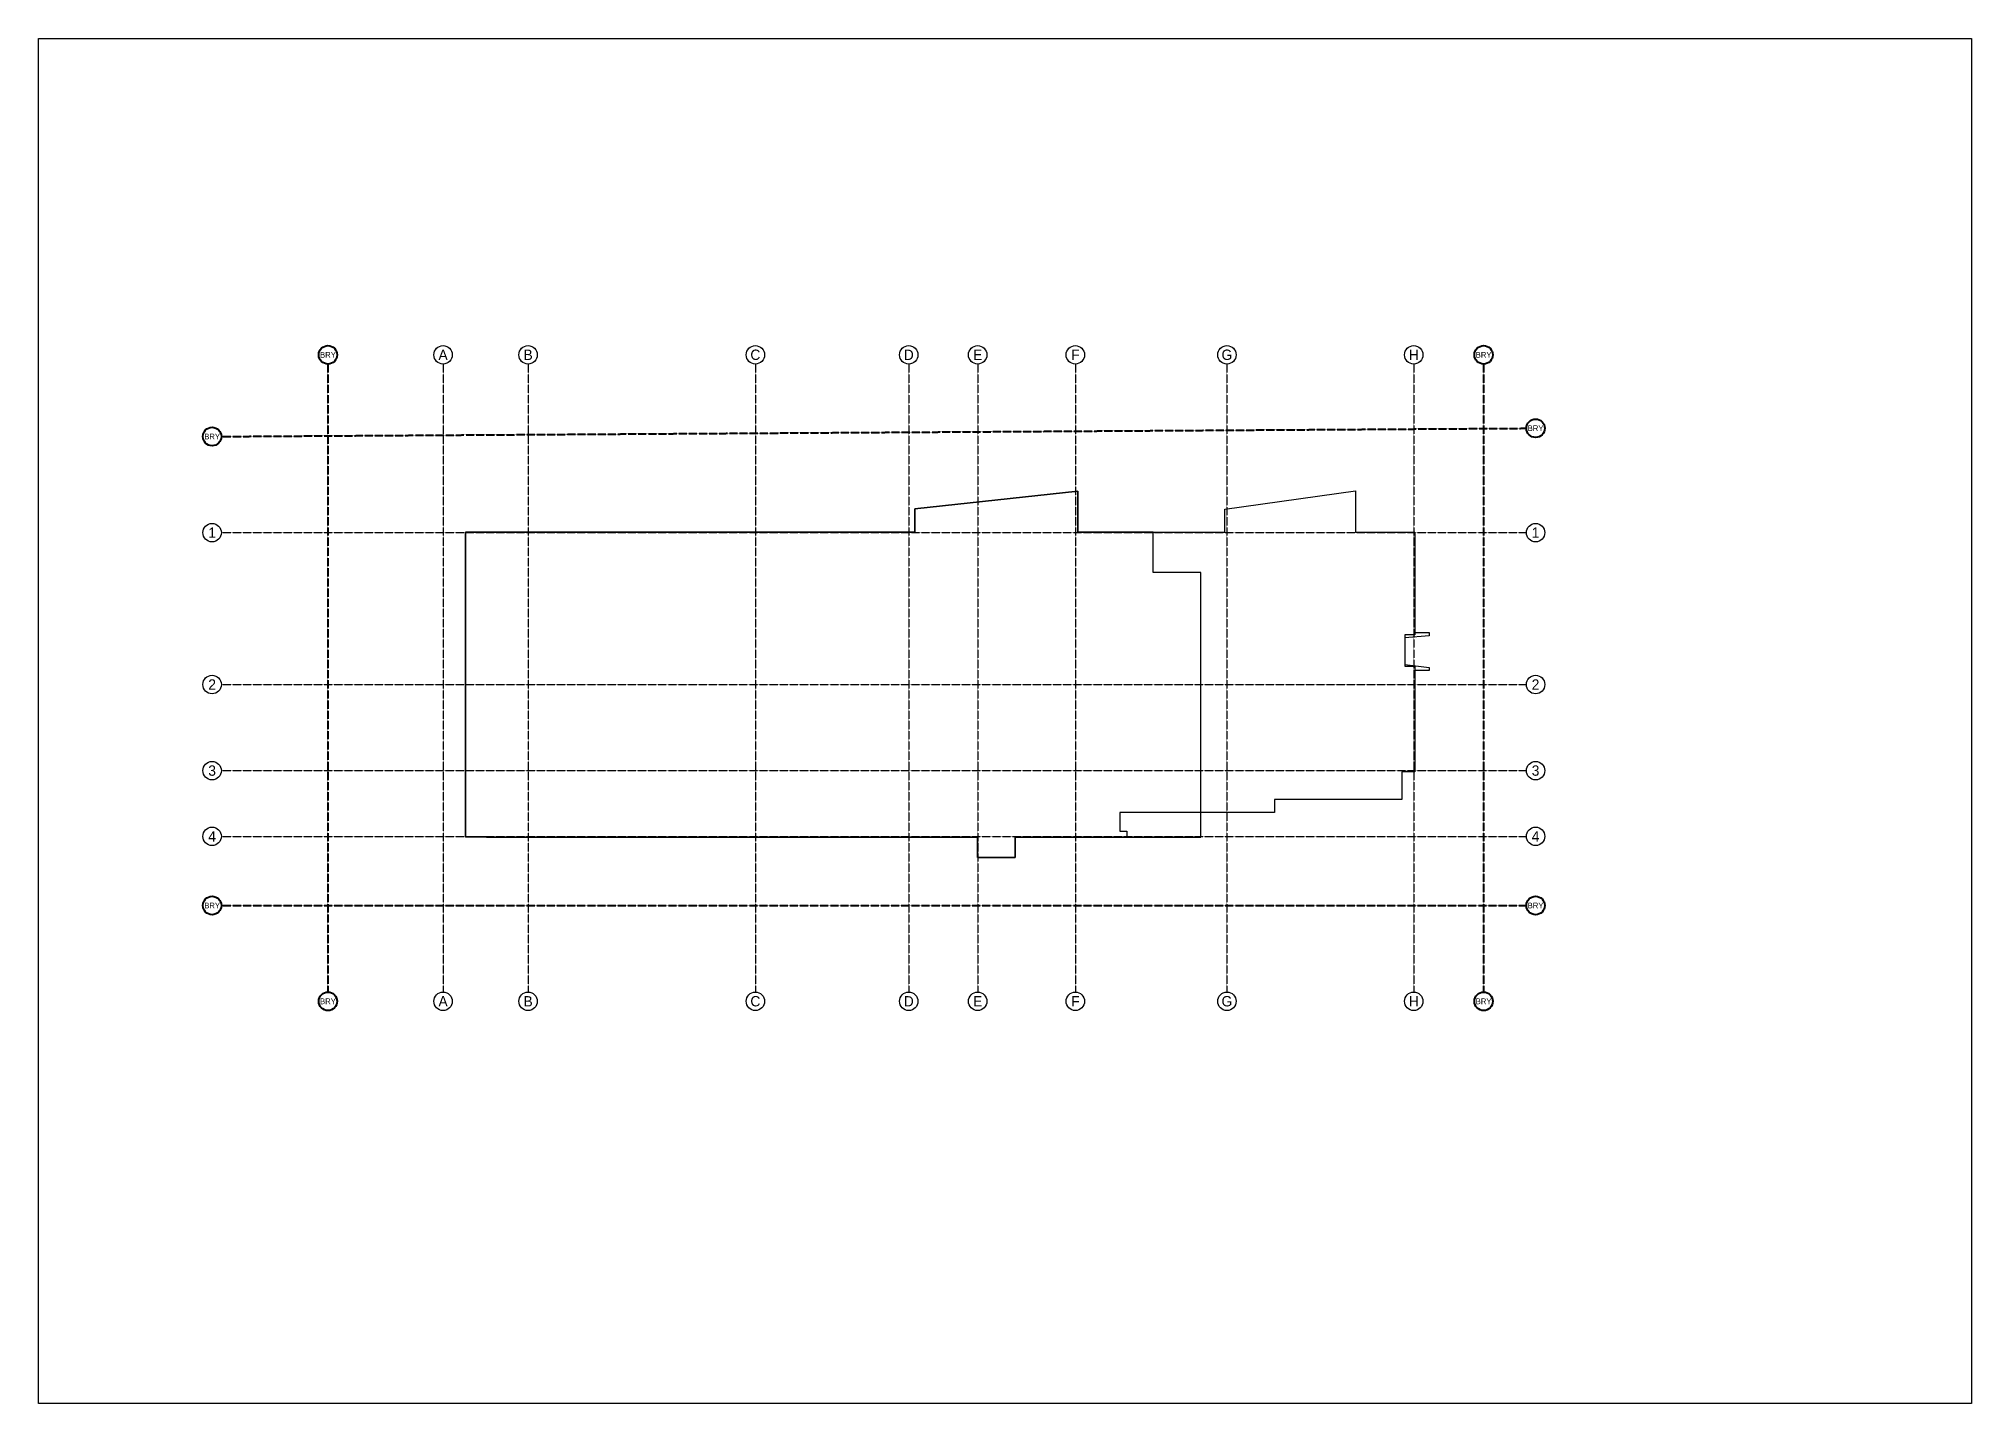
# Model space of a CAD drawing. Header units: millimetres. Extents: x -881708 to -119807, y 0 to 594021.
# Drawn here: x -881708 to -797600, y 297011 to 356413 of the extents above; entities that cross this region are included whole.
import ezdxf

# ---------------------------------------------------------------- set-up
doc = ezdxf.new("R2010")
doc.units = ezdxf.units.MM
doc.linetypes.add('ACAD_ISO02W100', pattern=[15, 12, -3])
for name, color, linetype in [('04 - Level Four-Six', 112, 'CONTINUOUS'), ('07 - Level Seven', 140, 'CONTINUOUS'), ('08 - Level Eight', 30, 'CONTINUOUS'), ('Grid Lines', 1, 'CONTINUOUS'), ('Images [2017.10.24]', 252, 'CONTINUOUS')]:
    doc.layers.add(name, color=color, linetype=linetype)
doc.styles.add('Waco', font='vrinda.ttf', dxfattribs={"height": 250})
picture_1 = doc.add_image_def('image22.tif', size_in_pixel=(9934, 7016))

msp = doc.modelspace()

# ---------------------------------------------------------------- texts
at = {"layer": 'Grid Lines', "color": 142, "char_height": 250, "attachment_point": 5, "style": 'Waco'}
for insert in [(-869117.5, 342650), (-818825.5, 342650), (-874158.4, 339094.8), (-816564.7, 339454.8), (-874158.4, 318680.8), (-816564.7, 318680.8), (-869117.5, 314510.8), (-818825.5, 314510.8)]:
    msp.add_mtext_dynamic_manual_height_columns('BRY', width=637.099, gutter_width=1250, heights=[0], dxfattribs=dict(at, insert=insert))
at = {"layer": 'Grid Lines', "char_height": 450, "attachment_point": 5, "style": 'Waco'}
for s, insert in [('A', (-864107.5, 342650)), ('B', (-860407.5, 342650)), ('C', (-850517.5, 342650)), ('D', (-843842.5, 342650)), ('E', (-840842.5, 342650)), ('F', (-836592.5, 342650)), ('G', (-829997.5, 342650)), ('H', (-821865.5, 342650)), ('1', (-874158.4, 334909.8)), ('1', (-816564.7, 334909.8)), ('2', (-874158.4, 328299.8)), ('2', (-816564.7, 328299.8)), ('3', (-874158.4, 324550.8)), ('3', (-816564.7, 324550.8)), ('4', (-874158.4, 321690.8)), ('4', (-816564.7, 321690.8)), ('A', (-864107.5, 314510.8)), ('B', (-860407.5, 314510.8)), ('C', (-850517.5, 314510.8)), ('D', (-843842.5, 314510.8)), ('E', (-840842.5, 314510.8)), ('F', (-836592.5, 314510.8)), ('G', (-829997.5, 314510.8)), ('H', (-821865.5, 314510.8))]:
    msp.add_mtext_dynamic_manual_height_columns(s, width=637.099, gutter_width=1250, heights=[0], dxfattribs=dict(at, insert=insert))

# ---------------------------------------------------------------- linework, layer by layer
at = {"layer": '04 - Level Four-Six'}
msp.add_lwpolyline([(-824405.4, 336731.4), (-824405.4, 334927.5), (-821821.5, 334927.5), (-821821.5, 330566), (-821199.4, 330566), (-821199.4, 330418.6), (-822257.1, 330326.2), (-822257.1, 329174.2), (-821199.4, 329038.9), (-821199.4, 328904.2), (-821821.5, 328904.2), (-821821.5, 324503.8), (-822382.2, 324503.8), (-822382.2, 323298.9), (-827920, 323298.9), (-827920, 322724.1), (-834651.2, 322724.1), (-834651.2, 321923.5), (-834348.7, 321923.5), (-834348.7, 321661.8), (-839214.4, 321661.8), (-839214.4, 320763.4), (-840857.2, 320763.4), (-840857.2, 321661.8), (-863133.8, 321661.8), (-863133.8, 334927.5), (-843576.8, 334927.5), (-843576.8, 335952.9), (-836488.4, 336713.5), (-836488.4, 334927.5), (-830090.9, 334927.5), (-830090.9, 335936.9)], close=True, dxfattribs=at)
at = {"layer": '07 - Level Seven'}
msp.add_lwpolyline([(-863133.8, 334927.5), (-843576.8, 334927.5), (-843576.8, 335952.9), (-836488.4, 336713.5), (-836488.4, 334927.5), (-830090.9, 334927.5), (-830090.9, 335936.9), (-824405.4, 336731.4), (-824405.4, 334927.5), (-821821.5, 334927.5), (-821821.5, 330455.1), (-822257.1, 330455.1), (-822257.1, 329094.4), (-821821.5, 329094.4), (-821821.5, 324503.8), (-822382.2, 324503.8), (-822382.2, 323298.9), (-827920, 323298.9), (-827920, 322724.1), (-834651.2, 322724.1), (-834651.2, 321923.5), (-834348.7, 321923.5), (-834348.7, 321661.8), (-839214.4, 321661.8), (-839214.4, 320763.4), (-840857.2, 320763.4), (-840857.2, 321661.8), (-863133.8, 321661.8)], close=True, dxfattribs=at)
at = {"layer": '08 - Level Eight'}
msp.add_lwpolyline([(-863133.8, 334927.5), (-863133.8, 321677.7), (-862218, 321677.7), (-862218, 321661.8), (-840857.2, 321661.8), (-840857.2, 320763.4), (-839214.4, 320763.4), (-839214.4, 321661.8), (-831137.6, 321661.8), (-831137.6, 333182.8), (-833203.5, 333182.8), (-833203.5, 334927.5), (-836488.4, 334927.5), (-836488.4, 336713.5), (-843576.8, 335952.9), (-843576.8, 334927.5)], close=True, dxfattribs=at)
at = {"layer": 'Grid Lines', "color": 142, "linetype": 'ACAD_ISO02W100', "lineweight": 40}
for points in [[(-869117.5, 342248.7), (-869117.5, 314912.1)], [(-818825.5, 342248.7), (-818825.5, 314912.1)], [(-873757.2, 339094.8), (-816966, 339452.3)], [(-873757.2, 318680.8), (-816966, 318680.8)]]:
    msp.add_lwpolyline(points, dxfattribs=at)
at = {"layer": 'Grid Lines', "linetype": 'ACAD_ISO02W100'}
for points in [[(-864107.5, 342248.7), (-864107.5, 314912.1)], [(-860407.5, 342248.7), (-860407.5, 314912.1)], [(-850517.5, 342248.7), (-850517.5, 314912.1)], [(-843842.5, 342248.7), (-843842.5, 314912.1)], [(-840842.5, 342248.7), (-840842.5, 314912.1)], [(-836592.5, 342248.7), (-836592.5, 314912.1)], [(-829997.5, 342248.7), (-829997.5, 314912.1)], [(-821865.5, 342248.7), (-821865.5, 314912.1)], [(-873757.2, 334909.8), (-816966, 334909.8)], [(-873757.2, 328299.8), (-816966, 328299.8)], [(-873757.2, 324550.8), (-816966, 324550.8)], [(-873757.2, 321690.8), (-816966, 321690.8)]]:
    msp.add_lwpolyline(points, dxfattribs=at)
at = {"layer": 'Grid Lines', "color": 142, "lineweight": 40}
for centre in [(-869117.5, 342650), (-818825.5, 342650), (-816564.7, 339454.8), (-874158.4, 339094.8), (-874158.4, 318680.8), (-816564.7, 318680.8), (-869117.5, 314510.8), (-818825.5, 314510.8)]:
    msp.add_circle(centre, 401.2, dxfattribs=at)
at = {"layer": 'Grid Lines'}
for centre in [(-864107.5, 342650), (-860407.5, 342650), (-850517.5, 342650), (-843842.5, 342650), (-840842.5, 342650), (-836592.5, 342650), (-829997.5, 342650), (-821865.5, 342650), (-874158.4, 334909.8), (-816564.7, 334909.8), (-874158.4, 328299.8), (-816564.7, 328299.8), (-874158.4, 324550.8), (-816564.7, 324550.8), (-874158.4, 321690.8), (-816564.7, 321690.8), (-864107.5, 314510.8), (-860407.5, 314510.8), (-850517.5, 314510.8), (-843842.5, 314510.8), (-840842.5, 314510.8), (-836592.5, 314510.8), (-829997.5, 314510.8), (-821865.5, 314510.8)]:
    msp.add_circle(centre, 401.2, dxfattribs=at)

msp.set_redraw_order([(e.dxf.handle, doc.entitydb.next_handle()) for e in msp.query("TEXT MTEXT ATTDEF DIMENSION ARC_DIMENSION")])  # texts and dimensions are drawn at this point

# ---------------------------------------------------------------- pictures from other files: only their frames are drawn
at = {"layer": 'Images [2017.10.24]'}
image = msp.add_image(picture_1, insert=(-881707.9, 297010.7), size_in_units=(84107.9, 59402.1), dxfattribs=at)
image.dxf.flags = 15

doc.saveas('drawing.dxf')
